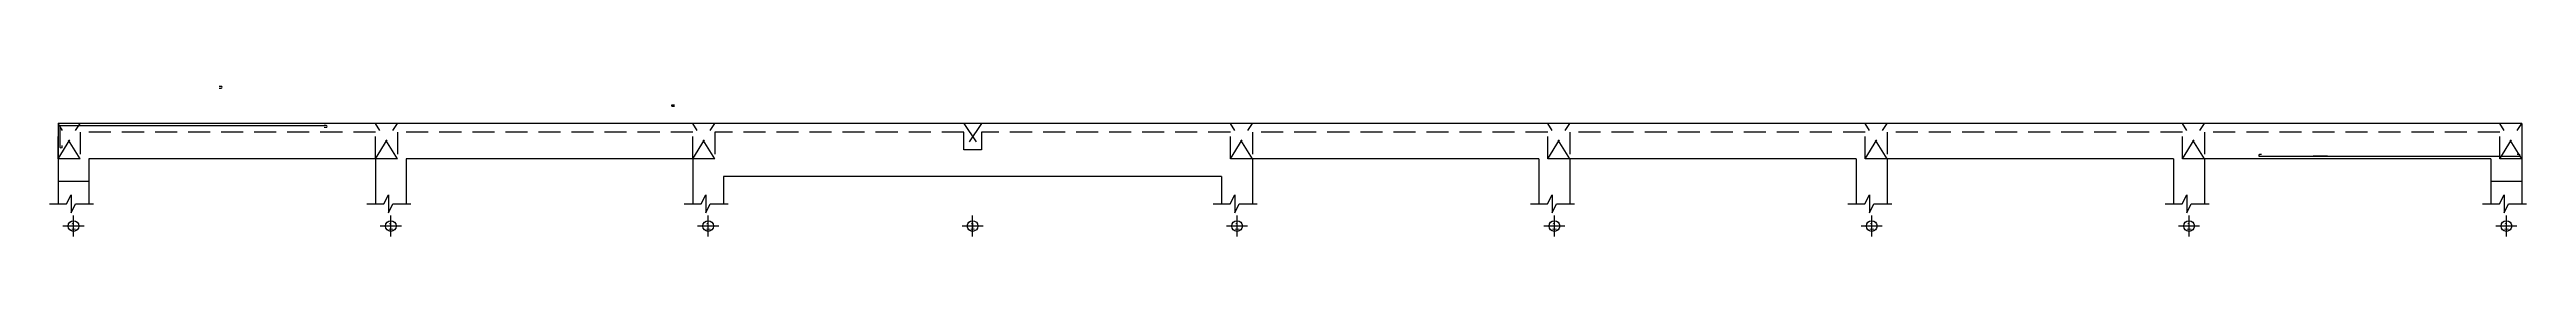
# Model space of a CAD drawing. Extents: x -317 to 4260, y -2056 to 757.
# Drawn here: x 1321.7 to 1602.7, y -640.3 to -623.3 of the extents above; entities that cross this region are included whole.
import ezdxf
from ezdxf.enums import TextEntityAlignment as Align

# ---------------------------------------------------------------- set-up
doc = ezdxf.new("R2010")
doc.units = 0
doc.header["$MEASUREMENT"] = 0
doc.linetypes.add('CENTER2', pattern=[1.125, 0.75, -0.125, 0.125, -0.125])
doc.linetypes.add('HIDDEN', pattern=[0.375, 0.25, -0.125])
for name, color, linetype in [('DIM', 1, 'CONTINUOUS'), ('DUT', 7, 'CENTER2'), ('MOTAAR', 1, 'CONTINUOUS'), ('TEXT', 7, 'CONTINUOUS'), ('THEP', 6, 'CONTINUOUS'), ('TUONG', 7, 'CONTINUOUS')]:
    doc.layers.add(name, color=color, linetype=linetype)
doc.styles.add('T2', font='VTIMESN.TTF')

# ---------------------------------------------------------------- blocks, each defined once
blk = doc.blocks.new('truc2')
at = {"layer": 'MOTAAR'}
for p, q in [((0, -15), (0, 0)), ((7.5, -7.5), (-7.5, -7.5))]:
    blk.add_line(p, q, dxfattribs=at)
blk.add_lwpolyline([(0, -3.5), (0, -1.8)], dxfattribs=at)
blk.add_circle((0, -7.5), 3.75, dxfattribs=at)
at = {"layer": 'TEXT', "style": 'T2'}
blk.add_attdef('1', text='', height=5, dxfattribs=at).set_placement((0, -7.5), align=Align.MIDDLE_CENTER)

msp = doc.modelspace()

# ---------------------------------------------------------------- linework, layer by layer
at = {"layer": 'DUT', "linetype": 'HIDDEN', "ltscale": 10}
for p, q in [((1322.648, -631.511), (1325.148, -627.511)), ((1325.155, -631.511), (1322.648, -627.511)), ((1358.648, -631.511), (1361.148, -627.511)), ((1361.155, -631.511), (1358.648, -627.511)), ((1394.648, -631.511), (1397.148, -627.511)), ((1397.155, -631.511), (1394.648, -627.511)), ((1425.398, -627.511), (1427.398, -630.511)), ((1427.398, -627.511), (1425.398, -630.511)), ((1455.64, -631.511), (1458.14, -627.511)), ((1458.148, -631.511), (1455.64, -627.511)), ((1491.64, -631.511), (1494.14, -627.511)), ((1494.148, -631.511), (1491.64, -627.511)), ((1527.64, -631.511), (1530.14, -627.511)), ((1530.148, -631.511), (1527.64, -627.511)), ((1563.64, -631.511), (1566.14, -627.511)), ((1566.148, -631.511), (1563.64, -627.511)), ((1599.648, -631.511), (1602.148, -627.511)), ((1602.155, -631.511), (1599.648, -627.511)), ((1602.155, -628.511), (1602.148, -628.511))]:
    msp.add_line(p, q, dxfattribs=at)
msp.add_lwpolyline([(1602.148, -628.511), (1602.148, -631.511), (1599.648, -631.511), (1599.648, -628.511), (1566.14, -628.511), (1566.14, -631.511), (1563.64, -631.511), (1563.64, -628.511), (1530.14, -628.511), (1530.14, -631.511), (1527.64, -631.511), (1527.64, -628.511), (1494.14, -628.511), (1494.14, -631.511), (1491.64, -631.511), (1491.64, -628.511), (1458.14, -628.511), (1458.14, -631.511), (1455.64, -631.511), (1455.64, -628.511), (1427.398, -628.511), (1427.398, -630.511), (1425.398, -630.511), (1425.398, -628.511), (1397.148, -628.511), (1397.148, -631.511), (1394.648, -631.511), (1394.648, -628.511), (1361.148, -628.511), (1361.148, -631.511), (1358.648, -631.511), (1358.648, -628.511), (1325.148, -628.511), (1325.148, -631.511), (1322.648, -631.511), (1322.648, -628.511)], dxfattribs=at)
at = {"layer": 'THEP', "ltscale": 10}
for points in [[(1340.933, -623.511), (1341.158, -623.511, 1), (1341.158, -623.324), (1340.933, -623.324)], [(1392.586, -625.592), (1392.361, -625.592, -1), (1392.361, -625.405), (1392.586, -625.405)], [(1323.085, -629.998), (1323.085, -630.224, -1), (1322.898, -630.224), (1322.898, -627.754)], [(1352.846, -627.949), (1353.071, -627.949, 1), (1353.071, -627.761), (1352.846, -627.761)], [(1572.623, -631.045), (1572.398, -631.045, 1), (1572.398, -631.233), (1572.679, -631.233), (1579.624, -631.233), (1580.112, -631.233), (1579.042, -631.233), (1579.11, -631.233), (1578.46, -631.233), (1601.574, -631.233), (1601.855, -631.233, 1), (1601.855, -631.045), (1601.629, -631.045)]]:
    msp.add_lwpolyline(points, format="xyb", dxfattribs=at)
msp.add_lwpolyline([(1322.898, -627.761), (1352.846, -627.761)], dxfattribs=at)
at = {"layer": 'TUONG'}
for p, q in [((1322.648, -627.511), (1322.648, -631.511)), ((1602.148, -627.511), (1322.648, -627.511)), ((1602.148, -627.511), (1602.148, -631.511)), ((1322.648, -631.511), (1322.648, -636.623)), ((1358.648, -631.511), (1326.148, -631.511)), ((1326.148, -631.511), (1326.148, -636.623)), ((1358.648, -631.511), (1358.648, -636.623)), ((1362.148, -631.511), (1362.148, -636.623)), ((1394.648, -631.511), (1362.148, -631.511)), ((1394.648, -631.511), (1394.648, -636.623)), ((1490.648, -631.511), (1458.148, -631.511)), ((1458.148, -631.511), (1458.148, -636.623)), ((1490.648, -631.511), (1490.648, -636.623)), ((1526.648, -631.511), (1494.148, -631.511)), ((1494.148, -631.511), (1494.148, -636.623)), ((1526.648, -631.511), (1526.648, -636.623)), ((1562.648, -631.511), (1530.148, -631.511)), ((1530.148, -631.511), (1530.148, -636.623)), ((1562.648, -631.511), (1562.648, -636.623)), ((1566.148, -631.511), (1566.148, -636.623)), ((1598.648, -631.511), (1566.148, -631.511)), ((1598.648, -631.511), (1598.648, -636.623)), ((1602.148, -631.511), (1602.148, -636.623)), ((1326.148, -634.067), (1322.648, -634.067)), ((1398.148, -633.511), (1398.148, -636.623)), ((1454.648, -633.511), (1398.148, -633.511)), ((1454.648, -633.511), (1454.648, -636.623)), ((1602.148, -634.067), (1598.648, -634.067))]:
    msp.add_line(p, q, dxfattribs=at)
for points in [[(1321.681, -636.623), (1323.615, -636.623), (1324.146, -635.607), (1324.146, -637.64), (1324.633, -636.623), (1326.675, -636.623)], [(1357.681, -636.623), (1359.615, -636.623), (1360.146, -635.607), (1360.146, -637.64), (1360.633, -636.623), (1362.675, -636.623)], [(1393.681, -636.623), (1395.615, -636.623), (1396.146, -635.607), (1396.146, -637.64), (1396.633, -636.623), (1398.675, -636.623)], [(1453.681, -636.623), (1455.615, -636.623), (1456.146, -635.607), (1456.146, -637.64), (1456.633, -636.623), (1458.675, -636.623)], [(1489.681, -636.623), (1491.615, -636.623), (1492.146, -635.607), (1492.146, -637.64), (1492.633, -636.623), (1494.675, -636.623)], [(1525.681, -636.623), (1527.615, -636.623), (1528.146, -635.607), (1528.146, -637.64), (1528.633, -636.623), (1530.675, -636.623)], [(1561.681, -636.623), (1563.615, -636.623), (1564.146, -635.607), (1564.146, -637.64), (1564.633, -636.623), (1566.675, -636.623)], [(1597.681, -636.623), (1599.615, -636.623), (1600.146, -635.607), (1600.146, -637.64), (1600.633, -636.623), (1602.675, -636.623)]]:
    msp.add_lwpolyline(points, dxfattribs=at)

# ---------------------------------------------------------------- block references
at = {"layer": 'DIM', "ltscale": 10, "xscale": 0.16, "yscale": 0.16, "zscale": 0.16}
for p in [(1324.398, -637.922), (1360.398, -637.922), (1396.398, -637.922), (1426.398, -637.922), (1456.398, -637.922), (1492.398, -637.922), (1528.398, -637.922), (1564.398, -637.922), (1600.398, -637.922)]:
    msp.add_blockref('truc2', p, dxfattribs=at).add_auto_attribs({'1': '1'})

doc.saveas('drawing.dxf')
